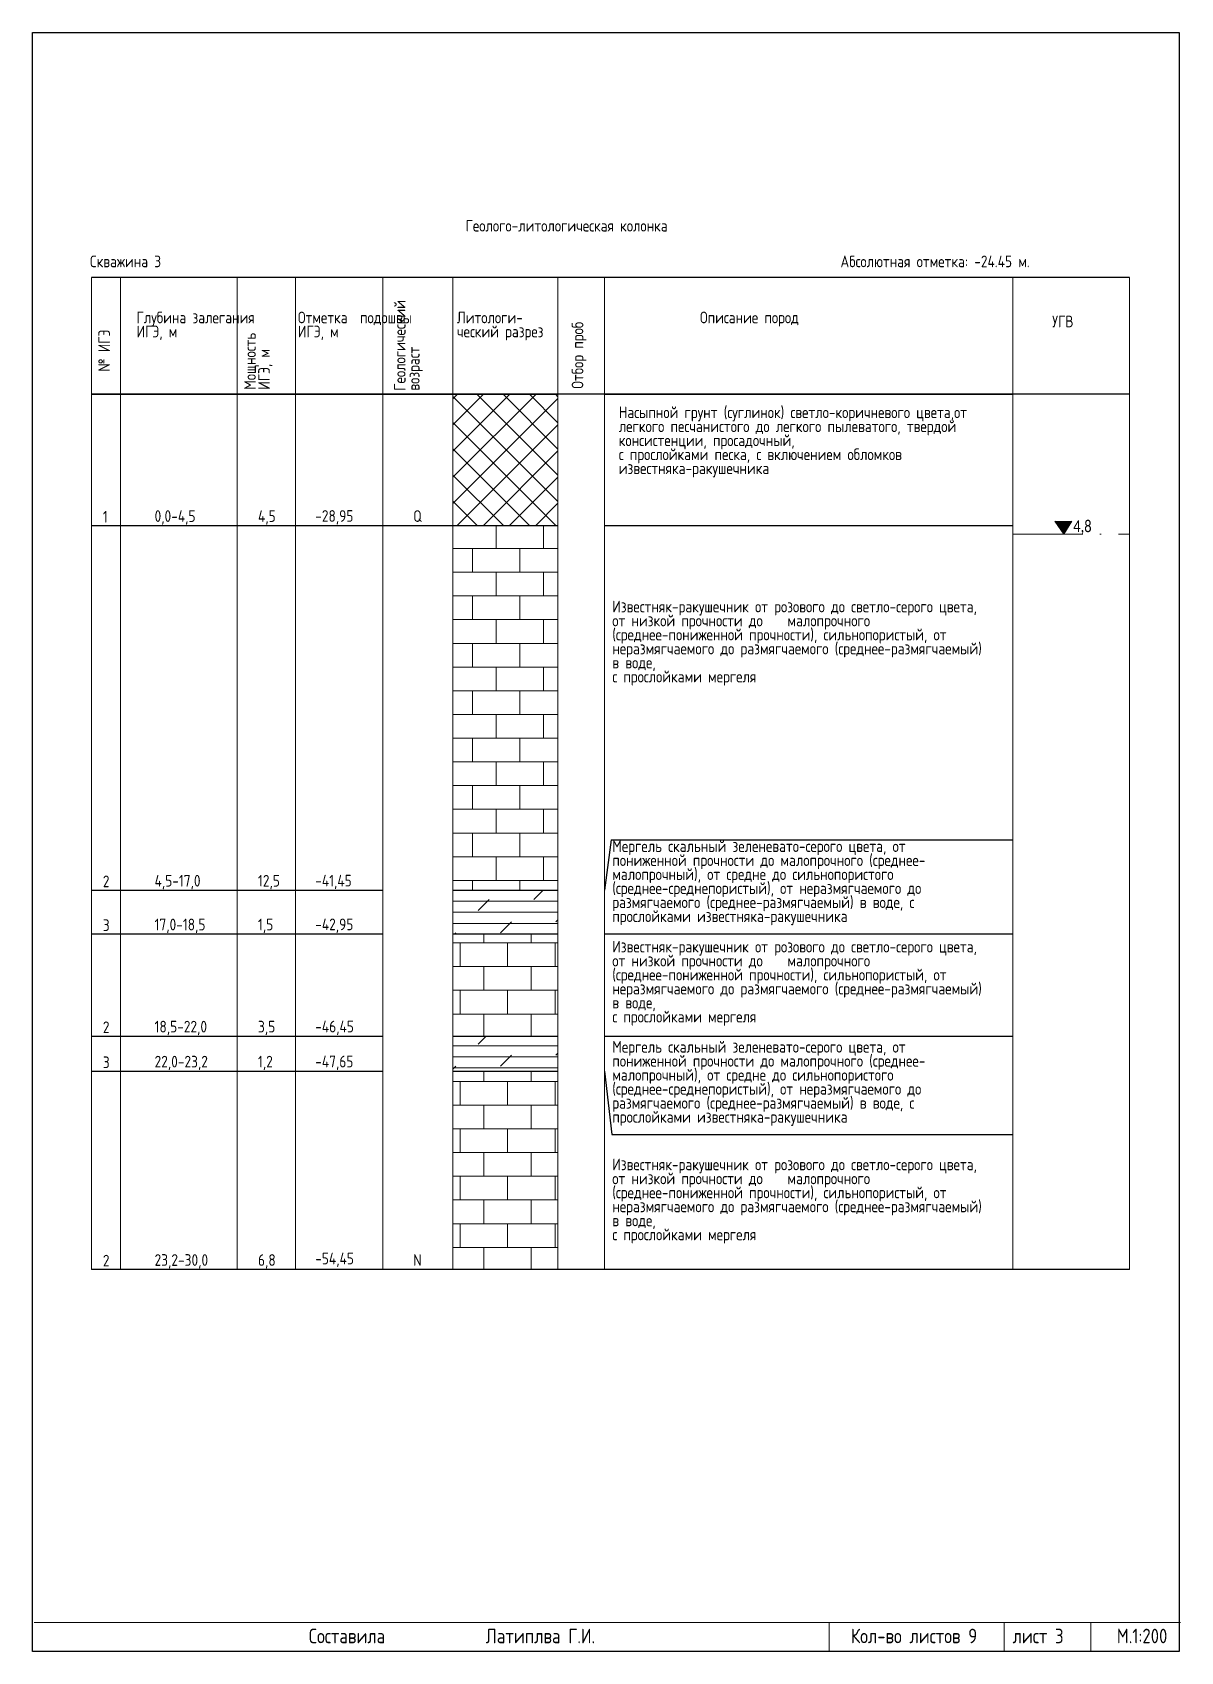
# Model space of a CAD drawing. Header units: millimetres. Extents: x 18930 to 20907, y 6758 to 7036.
# Drawn here: x 19376.6 to 19573.4, y 6758.2 to 7035.8 of the extents above; entities that cross this region are included whole.
import ezdxf

# ---------------------------------------------------------------- set-up
doc = ezdxf.new("R2010")
doc.units = ezdxf.units.MM
doc.linetypes.add('ACAD_ISO03W100', pattern=[30, 12, -18])
doc.linetypes.add('ACAD_ISO10W100', pattern=[18, 12, -3, 0, -3])
for name, color, linetype, lineweight in [('ВодаГ', 160, 'ACAD_ISO03W100', 25), ('Известняк', 86, 'Continuous', 15), ('Мергель полускальный', 137, 'Continuous', 15), ('Насып-навал грунта', 36, 'Continuous', 15)]:
    doc.layers.add(name, color=color, linetype=linetype, lineweight=lineweight)
doc.layers.add('ГеолГ', color=7, linetype='Continuous')
doc.styles.add('STYLE1', font='simplex.shx', dxfattribs={"width": 0.8})
pattern_1 = [(0, (9588997.9213, 4828853.3376), (0, 1.905), []), (45, (9588997.9213, 4828853.3376), (-3.809997403, 3.809997403), [2.6940768363, -5.3881536726])]

msp = doc.modelspace()

# ---------------------------------------------------------------- texts
at = {"color": 0, "char_height": 2.5, "attachment_point": 5, "style": 'STYLE1'}
for s, insert, width in [('Составила             Латиплва Г.И.{\\Ftxt|c204; }', (19448.53, 6760.92), 78.7443), ('Кол-во листов 9{\\Ftxt|c204; }', (19527.74, 6760.92), 29.2085), ('лист 3{\\Ftxt|c204; }', (19549.01, 6760.92), 21.0924), ('М.1:200', (19566.84, 6760.92), 21.0924)]:
    msp.add_mtext(s, dxfattribs=dict(at, insert=insert, width=width))
at = {"layer": 'ВодаГ', "color": 5, "lineweight": 13, "ltscale": 0.5, "insert": (19555.04, 6952.12), "char_height": 2, "width": 3.044, "attachment_point": 1, "style": 'STYLE1'}
msp.add_mtext('{\\fCalibri|b0|i0|c204|p34;4,8}', dxfattribs=at)
at = {"layer": 'ГеолГ', "color": 2, "char_height": 2, "attachment_point": 1, "line_spacing_factor": 0.72, "style": 'STYLE1'}
for s, insert, width in [('{\\C256;Геолого-литологическая колонка }', (19450.87, 7003.63), 79.7827), ('{\\C256;Скважина 3}', (19386.48, 6997.51), 24.1719), ('{\\C256;Абсолютная отметка: -24.45 м.}', (19515.13, 6997.51), 75.3485), ('{\\C256;Глубина залегания \\PИГЭ, м}', (19394.45, 6987.9), 20.0037), ('{\\C256;Отметка  подошвы \\PИГЭ, м}', (19422.12, 6987.9), 20.0037), ('{\\C256;Литологи-\\Pческий разрез}', (19449.37, 6987.9), 20.0037), ('{\\C256;Описание пород}', (19491.05, 6987.9), 34.6249), ('{\\C256;УГВ}', (19551.42, 6987.22), 10.4664), ('{\\C0;Насыпной грунт (суглинок) светло-коричневого цвета,от легкого песчанистого до легкого пылеватого, твердой консистенции, просадочный, \\Pс прослойками песка, с включением обломков известняка-ракушечника }', (19477.12, 6971.65), 69.0601), ('{\\C256;1}', (19388.67, 6953.75), 2.8568), ('{\\C256;0,0-4,5}', (19397.54, 6953.86), 8.3092), ('{\\C256;4,5}', (19415.27, 6953.86), 8.3092), ('{\\C256;-28,95}', (19425.08, 6953.88), 8.3092), ('{\\C256;Q}', (19441.88, 6953.86), 8.3092), ('{\\C0;Известняк-ракушечник от розового до светло-серого цвета, от низкой прочности до    малопрочного (среднее-пониженной прочности), сильнопористый, от неразмягчаемого до размягчаемого (среднее-размягчаемый) в воде, \\Pс прослойками мергеля}', (19476.01, 6938.36), 69.0601), ('{\\C0;Мергель скальный зеленевато-серого цвета, от пониженной прочности до малопрочного (среднее-\\Pмалопрочный), от средне до сильнопористого (среднее-среднепористый), от неразмягчаемого до размягчаемого (среднее-размягчаемый) в воде, с прослойками известняка-ракушечника}', (19476.01, 6897.29), 69.0601), ('{\\C256;2}', (19388.67, 6891.25), 2.8568), ('{\\C256;4,5-17,0}', (19397.54, 6891.36), 8.3092), ('{\\C256;12,5}', (19415.27, 6891.36), 8.3092), ('{\\C256;-41,45}', (19425.08, 6891.38), 8.3092), ('{\\C256;3}', (19388.67, 6883.75), 2.8568), ('{\\C256;17,0-18,5}', (19397.54, 6883.86), 8.3092), ('{\\C256;1,5}', (19415.27, 6883.86), 8.3092), ('{\\C256;-42,95}', (19425.08, 6883.88), 8.3092), ('{\\C0;Известняк-ракушечник от розового до светло-серого цвета, от низкой прочности до    малопрочного (среднее-пониженной прочности), сильнопористый, от неразмягчаемого до размягчаемого (среднее-размягчаемый) в воде, \\Pс прослойками мергеля}', (19476.01, 6880.07), 69.0601), ('{\\C256;2}', (19388.67, 6866.25), 2.8568), ('{\\C256;18,5-22,0}', (19397.54, 6866.36), 8.3092), ('{\\C256;3,5}', (19415.27, 6866.36), 8.3092), ('{\\C256;-46,45}', (19425.08, 6866.38), 8.3092), ('{\\C256;22,0-23,2}', (19397.54, 6860.36), 8.3092), ('{\\C256;1,2}', (19415.27, 6860.36), 8.3092), ('{\\C256;-47,65}', (19425.08, 6860.38), 8.3092), ('{\\C0;Мергель скальный зеленевато-серого цвета, от пониженной прочности до малопрочного (среднее-\\Pмалопрочный), от средне до сильнопористого (среднее-среднепористый), от неразмягчаемого до размягчаемого (среднее-размягчаемый) в воде, с прослойками известняка-ракушечника}', (19476.01, 6862.9), 69.0601), ('{\\C256;3}', (19388.67, 6860.25), 2.8568), ('{\\C0;Известняк-ракушечник от розового до светло-серого цвета, от низкой прочности до    малопрочного (среднее-пониженной прочности), сильнопористый, от неразмягчаемого до размягчаемого (среднее-размягчаемый) в воде, \\Pс прослойками мергеля}', (19476.01, 6842.74), 69.0601), ('{\\C256;2}', (19388.67, 6826.25), 2.8568), ('{\\C256;23,2-30,0}', (19397.54, 6826.36), 8.3092), ('{\\C256;6,8}', (19415.27, 6826.36), 8.3092), ('{\\C256;-54,45}', (19425.08, 6826.62), 8.3092), ('{\\C256;N}', (19441.88, 6826.36), 8.3092)]:
    msp.add_mtext(s, dxfattribs=dict(at, insert=insert, width=width))
at = {"layer": 'ГеолГ', "color": 2, "char_height": 2, "width": 18.8075, "attachment_point": 1, "rotation": 90, "line_spacing_factor": 0.72, "style": 'STYLE1'}
for s, insert in [('\\pt19.44444;{\\C256;Геологический возраст}', (19438.57, 6974.35)), ('{\\C256;Отбор проб}', (19469.05, 6974.69)), ('{\\C256;№ ИГЭ}', (19387.89, 6977.63)), ('{\\C256;Мощность \\PИГЭ, м}', (19412.9, 6974.51))]:
    msp.add_mtext(s, dxfattribs=dict(at, insert=insert))

# ---------------------------------------------------------------- hatches: boundary and pattern name
at = {"layer": 'ВодаГ', "lineweight": 13, "ltscale": 0.5}
msp.add_hatch(color=5, dxfattribs=at).paths.add_polyline_path([(19554.82, 6952.02), (19551.86, 6952.02), (19553.41, 6949.74)])
at = {"layer": 'Известняк'}
h = msp.add_hatch(dxfattribs=at)
h.set_pattern_fill('AR-B816', color=256, scale=0.02, style=0)
h.set_pattern_definition([(0, (9589444.5914, 4828867.049), (0, 4.064), []), (90, (9589444.5914, 4828867.049), (-4.064, 4.064), [4.064, -4.064])])
h.paths.add_polyline_path([(19466.7, 6951.24), (19448.7, 6951.24), (19448.7, 6888.74), (19466.7, 6888.74)])
h = msp.add_hatch(dxfattribs=at)
h.set_pattern_fill('AR-B816', color=256, scale=0.02, style=0)
h.set_pattern_definition([(0, (446.67, 40), (0, 4.064), []), (90, (446.67, 40), (-4.064, 4.064), [4.064, -4.064])])
h.paths.add_polyline_path([(19466.7, 6881.24), (19448.7, 6881.24), (19448.7, 6863.74), (19466.7, 6863.74)])
h = msp.add_hatch(dxfattribs=at)
h.set_pattern_fill('AR-B816', color=256, scale=0.02, style=0)
h.set_pattern_definition([(0, (446.67, 0), (0, 4.064), []), (90, (446.67, 0), (-4.064, 4.064), [4.064, -4.064])])
h.paths.add_polyline_path([(19466.7, 6857.74), (19448.7, 6857.74), (19448.7, 6823.74), (19466.7, 6823.74)])
at = {"layer": 'Мергель полускальный'}
h = msp.add_hatch(dxfattribs=at)
h.set_pattern_fill('DOLMIT', color=256, scale=0.3, style=0)
h.set_pattern_definition(pattern_1)
h.paths.add_polyline_path([(19466.7, 6888.74), (19448.7, 6888.74), (19448.7, 6881.24), (19466.7, 6881.24)])
h = msp.add_hatch(dxfattribs=at)
h.set_pattern_fill('DOLMIT', color=256, scale=0.3, style=0)
h.set_pattern_definition(pattern_1)
h.paths.add_polyline_path([(19466.7, 6863.74), (19448.7, 6863.74), (19448.7, 6857.74), (19466.7, 6857.74)])
at = {"layer": 'Насып-навал грунта', "lineweight": 13}
h = msp.add_hatch(dxfattribs=at)
h.set_pattern_fill('NET', color=256, angle=45, style=0)
h.set_pattern_definition([(45, (446.67, 0), (-2.24506403, 2.24506403), []), (135, (446.67, 0), (-2.24506403, -2.24506403), [])])
h.paths.add_polyline_path([(19466.7, 6973.74), (19448.7, 6973.74), (19448.7, 6951.24), (19466.7, 6951.24)])

# ---------------------------------------------------------------- linework, layer by layer
for p, q in [((19564.7, 6993.74), (19386.7, 6993.74)), ((19564.7, 6973.74), (19386.7, 6973.74)), ((19564.7, 6823.74), (19386.7, 6823.74))]:
    msp.add_line(p, q)
at = {"color": 0, "lineweight": 20}
for p, q in [((19386.7, 6993.74), (19386.7, 6823.74)), ((19391.7, 6993.74), (19391.7, 6823.74)), ((19411.7, 6993.74), (19411.7, 6823.74)), ((19421.7, 6993.74), (19421.7, 6823.74)), ((19436.7, 6993.74), (19436.7, 6823.74)), ((19448.7, 6993.74), (19448.7, 6823.74)), ((19466.7, 6993.74), (19466.7, 6823.74)), ((19474.7, 6993.74), (19474.7, 6823.74)), ((19544.7, 6993.74), (19544.7, 6823.74)), ((19564.7, 6993.74), (19564.7, 6823.74))]:
    msp.add_line(p, q, dxfattribs=at)
at = {"color": 7, "lineweight": 13}
for p, q in [((19376.87, 6763.25), (19573.45, 6763.25)), ((19513.17, 6763.24), (19513.17, 6758.24)), ((19543.17, 6763.24), (19543.17, 6758.24)), ((19558.08, 6763.24), (19558.08, 6758.24))]:
    msp.add_line(p, q, dxfattribs=at)
msp.add_lwpolyline([(19376.59, 7035.76), (19573.17, 7035.76), (19573.17, 6758.24), (19376.59, 6758.24)], close=True)
for points in [[(19386.7, 6973.74), (19448.7, 6973.74)], [(19448.7, 6973.74), (19466.7, 6973.74)], [(19474.7, 6973.74), (19544.7, 6973.74)], [(19386.7, 6951.24), (19448.7, 6951.24)], [(19448.7, 6951.24), (19466.7, 6951.24)], [(19474.7, 6951.24), (19544.7, 6951.24)], [(19475.84, 6897.4), (19474.7, 6888.74)], [(19475.84, 6897.4), (19544.7, 6897.4)], [(19386.7, 6888.74), (19436.7, 6888.74)], [(19448.7, 6888.74), (19466.7, 6888.74)], [(19386.7, 6881.24), (19436.7, 6881.24)], [(19448.7, 6881.24), (19466.7, 6881.24)], [(19474.7, 6881.24), (19544.7, 6881.24)], [(19386.7, 6863.74), (19436.7, 6863.74)], [(19448.7, 6863.74), (19466.7, 6863.74)], [(19474.7, 6863.74), (19544.7, 6863.74)], [(19386.7, 6857.74), (19436.7, 6857.74)], [(19448.7, 6857.74), (19466.7, 6857.74)], [(19474.7, 6857.74), (19475.96, 6846.89)], [(19475.96, 6846.89), (19544.7, 6846.89)]]:
    msp.add_lwpolyline(points)
at = {"layer": 'ВодаГ', "color": 5, "lineweight": 13, "ltscale": 0.5}
for p, q in [((19553.41, 6949.74), (19551.86, 6952.02)), ((19554.82, 6952.02), (19553.41, 6949.74))]:
    msp.add_line(p, q, dxfattribs=at)
at = {"layer": 'ВодаГ', "color": 5, "linetype": 'ACAD_ISO10W100', "lineweight": 18, "flags": 128}
msp.add_lwpolyline([(19544.7, 6949.74), (19564.7, 6949.74)], dxfattribs=at)

msp.set_redraw_order([(e.dxf.handle, doc.entitydb.next_handle()) for e in msp.query("TEXT MTEXT ATTDEF DIMENSION ARC_DIMENSION")])  # texts and dimensions are drawn at this point

doc.saveas('drawing.dxf')
